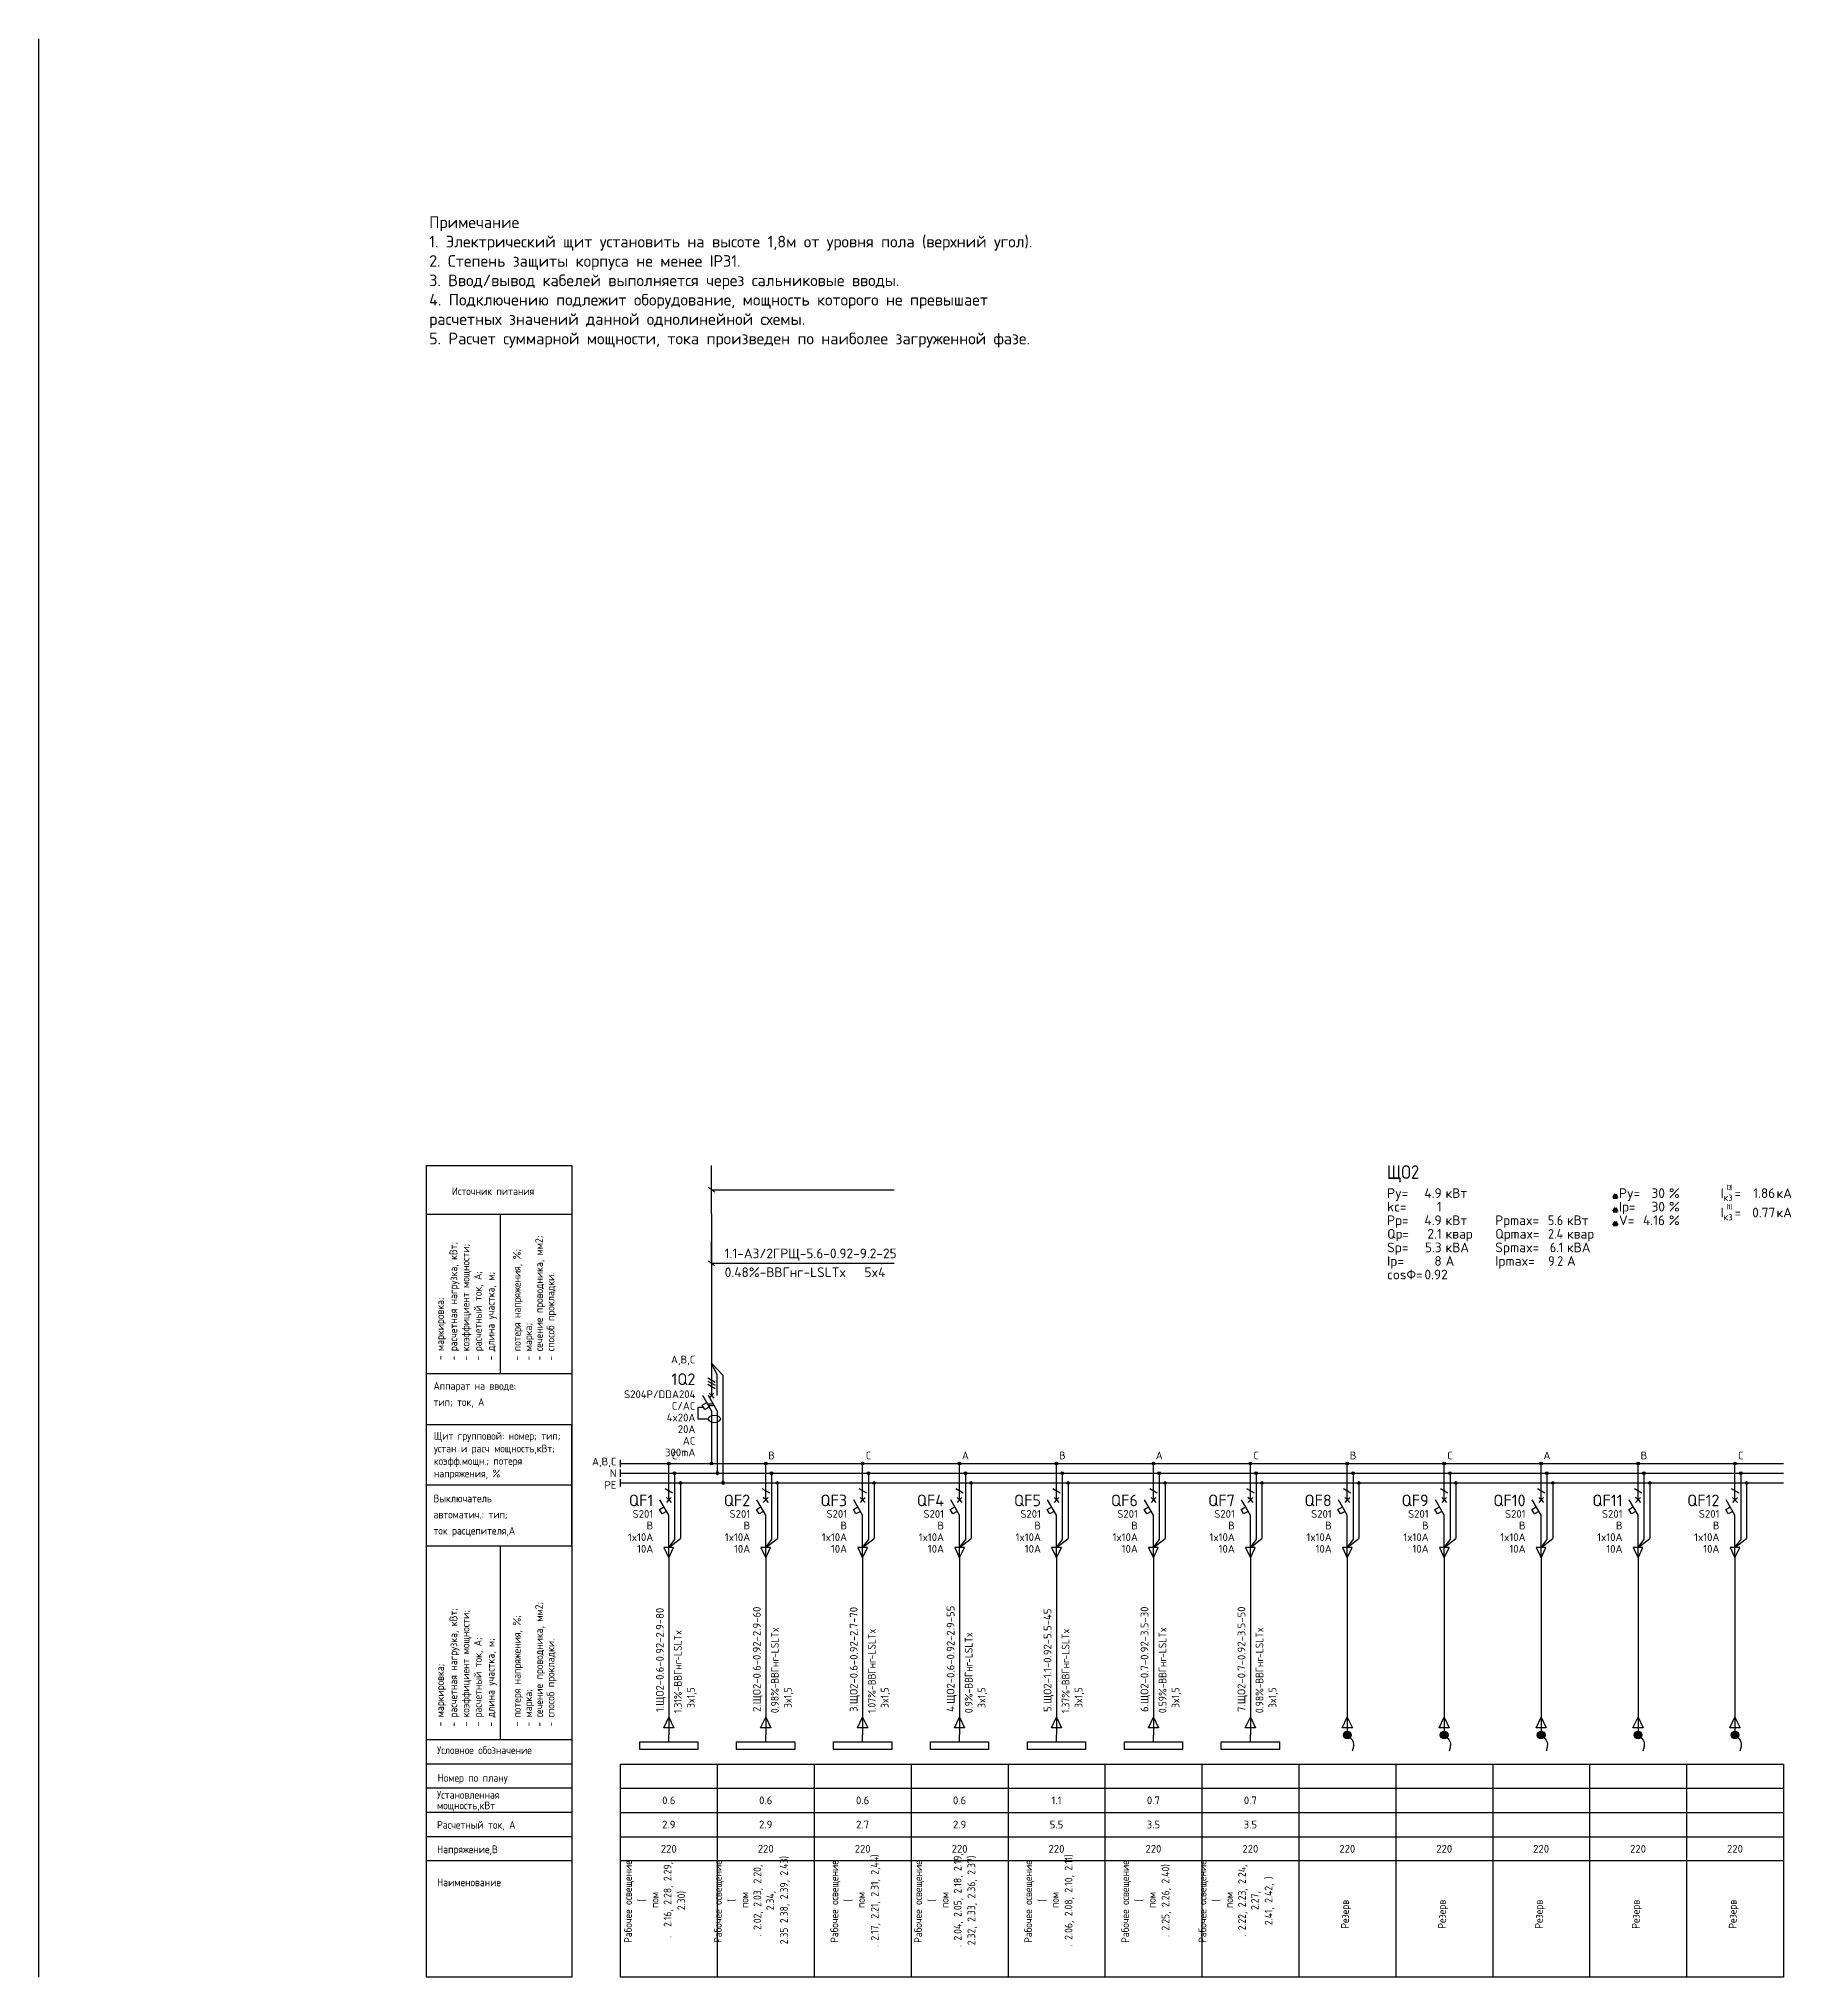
# Model space of a CAD drawing. Header units: millimetres. Extents: x -100 to 776, y -1250 to 875.
# Drawn here: x -100 to 352, y 0 to 500 of the extents above; entities that cross this region are included whole.
import ezdxf
from ezdxf.enums import TextEntityAlignment as Align

# ---------------------------------------------------------------- set-up
doc = ezdxf.new("R2010")
doc.units = ezdxf.units.MM
for name, color, linetype, lineweight in [('EL_TX', 7, 'Continuous', 25), ('ЭС АВ', 7, 'Continuous', 18), ('ЭС рамка', 7, 'Continuous', 18)]:
    doc.layers.add(name, color=color, linetype=linetype, lineweight=lineweight)
for name, color, linetype in [('Автомат защитный', 7, 'Continuous'), ('Принципиальная схема КТП -для ОДНОЛИНЕЙКИ', 7, 'Continuous'), ('ПРОВОДНИКИ', 7, 'Continuous'), ('ТЕРМОРЕЛЕ', 7, 'Continuous')]:
    doc.layers.add(name, color=color, linetype=linetype)
doc.styles.add('GOST A', font='isocpeur.ttf', dxfattribs={"width": 0.9})

msp = doc.modelspace()

# ---------------------------------------------------------------- texts
at = {"layer": 'EL_TX', "insert": (0.698, 454.186), "char_height": 3, "width": 155.01289, "attachment_point": 1, "style": 'GOST A'}
msp.add_mtext('{\\W1;Примечание\\P1. Электрический щит установить на высоте 1,8м от уровня пола (верхний угол).\\P2. Степень защиты корпуса не менее IP31.\\P3. Ввод/вывод кабелей выполняется через сальниковые вводы.\\P4. Подключению подлежит оборудование, мощность которого не превышает расчетных значений данной однолинейной схемы.\\P5. Расчет суммарной мощности, тока произведен по наиболее загруженной фазе.}', dxfattribs=at)

# ---------------------------------------------------------------- blocks, each defined once
blk = doc.blocks.new('Table1')
at = {"lineweight": 30}
for p, q in [((37.5, 142.5), (0, 142.5)), ((37.5, 130), (37.5, 142.5)), ((37.5, 111.25), (37.5, 130)), ((37.5, 126.88), (0, 126.88)), ((0, 111.25), (0, 125.61)), ((0, 61.25), (0, 111.25)), ((0, 111.25), (37.5, 111.25)), ((37.5, 61.25), (0, 61.25)), ((37.5, 55), (0, 55)), ((37.5, 48.75), (0, 48.75)), ((37.5, 42.5), (0, 42.5)), ((37.5, 36.25), (0, 36.25)), ((37.5, 30), (0, 30))]:
    blk.add_line(p, q, dxfattribs=at)
at = {"layer": 'ЭС рамка', "lineweight": 30}
for p, q in [((0, 0), (0, 209.34)), ((0, 209.34), (37.5, 209.34)), ((37.5, 209.34), (37.5, 0)), ((0, 196.84), (37.5, 196.84)), ((19.09, 155.72), (19.09, 196.84)), ((0, 155.72), (37.5, 155.72)), ((19.09, 61.25), (19.09, 111.25)), ((37.5, 0), (0, 0))]:
    blk.add_line(p, q, dxfattribs=at)
at = {"layer": 'ЭС рамка', "style": 'GOST A', "width": 0.9}
for s, p in [('Источник питания', (6.55, 201.76)), ('Аппарат на вводе:', (1.81, 151.52)), ('тип; ток, А', (1.81, 147.36)), ('Щит групповой: номер; тип; ', (1.9, 138.63)), ('устан и расч мощность,кВт; ', (1.9, 135.39)), ('коэфф.мощн.; потеря ', (1.9, 132.16)), ('напряжения, %', (1.9, 128.92)), ('Выключатель', (1.81, 122.51)), ('ток расцепителя,А', (1.81, 114.18)), ('автоматич.: тип;', (1.81, 118.35)), ('Условное обозначение', (2.72, 57.58)), ('Номер по плану', (2.88, 50.43)), ('Установленная', (2.72, 46.05)), ('мощность,кВт', (2.72, 43.32)), ('Расчетный ток, А', (2.72, 38.31)), ('Напряжение,В', (2.72, 31.99)), ('Наименование', (2.72, 23.47))]:
    blk.add_text(s, height=2, dxfattribs=at).set_placement(p)
for s, p in [(' - сечение проводника, мм2;', (30.03, 157.95)), (' - расчетная нагрузка, кВт;', (7.93, 157.95)), (' - коэффициент мощности;', (11.07, 157.95)), (' - потеря напряжения, %%%;', (24.32, 157.95)), (' - расчетный ток, А;', (14.25, 157.95)), (' - длина участка, м;', (17.57, 157.95)), (' - способ прокладки.', (33.01, 157.95)), ('   - маркировка;', (4.5, 155.72)), (' - марка;', (27.23, 157.95)), (' - расчетная нагрузка, кВт;', (7.93, 63.48)), (' - сечение проводника, мм2;', (30.03, 63.48)), (' - коэффициент мощности;', (11.07, 63.48)), (' - потеря напряжения, %%%;', (24.32, 63.48)), (' - расчетный ток, А;', (14.25, 63.48)), (' - длина участка, м;', (17.57, 63.48)), (' - способ прокладки.', (33.01, 63.48)), ('   - маркировка;', (4.5, 61.25)), (' - марка;', (27.23, 63.48))]:
    blk.add_text(s, height=2, rotation=90, dxfattribs=at).set_placement(p)
blk = doc.blocks.new('Start')
at = {"layer": 'ЭС рамка', "color": 7, "linetype": 'Continuous', "lineweight": 30}
blk.add_line((0, 3.46), (0, 1.54), dxfattribs=at)
at = {"layer": 'ЭС рамка', "color": 5, "linetype": 'Continuous', "lineweight": 30}
blk.add_line((0, 0.96), (0, -0.96), dxfattribs=at)
at = {"layer": 'ЭС рамка', "color": 94, "linetype": 'Continuous', "lineweight": 30, "ltscale": 50}
blk.add_line((0, -1.54), (0, -3.46), dxfattribs=at)
at = {"style": 'GOST A'}
blk.add_attdef('PHASE', text='', height=2, dxfattribs=at).set_placement((-1, 3), align=Align.MIDDLE_RIGHT)
at = {"layer": 'ЭС рамка', "color": 7, "linetype": 'Continuous', "lineweight": 18, "style": 'GOST A'}
blk.add_text('N', height=2, dxfattribs=at).set_placement((-1, 0), align=Align.MIDDLE_RIGHT)
at = {"layer": 'ЭС рамка', "color": 7, "linetype": 'Continuous', "lineweight": 18, "ltscale": 50, "style": 'GOST A'}
blk.add_text('РЕ', height=2, dxfattribs=at).set_placement((-1, -3), align=Align.MIDDLE_RIGHT)
blk = doc.blocks.new('DBData')
at = {"lineweight": 50}
for p, q in [((56.09, 21), (56.65, 21.97)), ((56.09, 21), (57.21, 21)), ((57.21, 21), (56.65, 21.97)), ((56.09, 17.5), (56.65, 18.47)), ((56.09, 17.5), (57.21, 17.5)), ((57.21, 17.5), (56.65, 18.47)), ((56.09, 14), (56.65, 14.97)), ((56.09, 14), (57.21, 14)), ((57.21, 14), (56.65, 14.97))]:
    blk.add_line(p, q, dxfattribs=at)
at = {"style": 'GOST A'}
for s, height, p in [('Py=', 2.5, (-2.23, 21)), ('kc=', 2.5, (-2.23, 17.5)), ('кВт', 2.5, (12.85, 21)), ('Py=', 2.5, (57.59, 21)), ('Iр=', 2.5, (57.59, 17.5)), ('%%%', 2.5, (70.44, 21)), ('%%%', 2.5, (70.44, 17.5)), ('I', 2.5, (83.82, 21)), ('кз', 1.875, (84.49, 20.23)), ('(', 1.25, (85.3, 23.08)), ('3', 1.25, (85.64, 23.08)), (')', 1.25, (86.31, 23.08)), ('=', 2.5, (87.41, 21)), ('кА', 2.5, (98.22, 21)), ('Pр=', 2.5, (-2.23, 14)), ('кВт', 2.5, (12.85, 14)), ('Pрmax=', 2.5, (25.66, 14)), ('кВт', 2.5, (44.17, 14)), ('V=', 2.5, (57.59, 14)), ('%%%', 2.5, (70.44, 14)), ('I', 2.5, (83.82, 16)), ('кз', 1.875, (84.49, 15.23)), ('(', 1.25, (85.3, 18.08)), ('1', 1.25, (85.64, 18.09)), (')', 1.25, (86.31, 18.08)), ('=', 2.5, (87.41, 16)), ('кА', 2.5, (98.22, 16)), ('Qр=', 2.5, (-2.23, 10.5)), ('квар', 2.5, (12.85, 10.5)), ('Qрmax=', 2.5, (25.66, 10.5)), ('квар', 2.5, (44.17, 10.5)), ('Sp=', 2.5, (-2.23, 7)), ('Ip=', 2.5, (-2.23, 3.5)), ('А', 2.5, (12.85, 3.5)), ('кВА', 2.5, (12.85, 7)), ('Spmax=', 2.5, (25.66, 7)), ('Ipmax=', 2.5, (25.66, 3.5)), ('А', 2.5, (44.17, 3.5)), ('кВА', 2.5, (44.17, 7)), ('cosФ=', 2.5, (-2.23, 0))]:
    blk.add_text(s, height=height, dxfattribs=at).set_placement(p)
at = {"style": 'GOST A', "width": 0.9}
blk.add_attdef('DBNAME', (-2.32, 25.93), '', height=3.5, dxfattribs=at)
at = {"style": 'GOST A'}
for tag, p in [('INSTALLEDACTIVEPOWER', (11.85, 21)), ('MAXFACTOR', (11.85, 17.5)), ('DPY', (69.44, 21)), ('DIR', (69.44, 17.5)), ('CURRENT3', (97.89, 21)), ('RATEDACTIVEPOWER', (11.85, 14)), ('VOLTAGE', (69.44, 14)), ('CURRENT1', (97.89, 16)), ('RATEDREACTIVEPOWER', (11.85, 10.5)), ('RATEDFULLPOWER', (11.85, 7)), ('RATEDCURRENT', (11.85, 3.5))]:
    blk.add_attdef(tag, text='', height=2.5, dxfattribs=at).set_placement(p, align=Align.RIGHT)
at = {"lineweight": 0, "style": 'GOST A', "width": 0.9}
for tag, p in [('RATEDACTIVEPOWERMAX', (43.18, 14)), ('RATEDREACTIVEPOWERMAX', (43.18, 10.5)), ('RATEDFULLPOWERMAX', (43.18, 7)), ('RATEDCURRENTMAX', (43.18, 3.49))]:
    blk.add_attdef(tag, text='', height=2.5, dxfattribs=at).set_placement(p, align=Align.RIGHT)
at = {"style": 'GOST A'}
blk.add_attdef('POWERFACTOR', (7.4, 0), '', height=2.5, dxfattribs=at)
blk = doc.blocks.new('*U20')
h = blk.add_hatch(color=256)
h.dxf.hatch_style = 1
edge = h.paths.add_edge_path()
edge.add_ellipse((-1.49, 2.53), major_axis=(0, 0.333), ratio=1, start_angle=0, end_angle=360)
h = blk.add_hatch(color=256)
h.dxf.hatch_style = 1
edge = h.paths.add_edge_path()
edge.add_ellipse((0.01, 0.03), major_axis=(0, 0.333), ratio=1, start_angle=0, end_angle=360, ccw=False)
h = blk.add_hatch(color=256)
h.dxf.hatch_style = 1
edge = h.paths.add_edge_path()
edge.add_ellipse((1.52, -2.47), major_axis=(0, 0.333), ratio=1, start_angle=0, end_angle=360, ccw=False)
at = {"lineweight": 30}
for p, q in [((-1.49, 66.87), (-1.49, 79.37)), ((-1.49, 66.87), (-1.49, 28.43)), ((0.01, 20.02), (0.01, 25.4)), ((-2.56, 17.94), (-1.06, 17.94)), ((-2.29, 17.47), (-0.79, 17.47)), ((0.01, 16.08), (0.01, 0.36))]:
    blk.add_line(p, q, dxfattribs=at)
for p, q in [((-1.49, 73.12), (45.66, 73.12)), ((-1.49, 54.15), (-1.49, 59.87)), ((-1.49, 54.15), (45.66, 54.15))]:
    blk.add_line(p, q)
at = {"layer": 'Автомат защитный', "lineweight": 30}
for p, q in [((-1.49, 16.08), (-3.76, 20.02)), ((-2.44, 24.62), (-0.53, 23.51)), ((-2.44, 23.78), (-0.53, 22.68)), ((-2.44, 22.95), (-0.53, 21.84)), ((0.01, 16.08), (-2.26, 20.02)), ((-3.55, 16.99), (-5, 16.99)), ((-5, 16.99), (-5, 14)), ((-3.89, 17.57), (-2.73, 18.23)), ((-3.22, 16.41), (-3.89, 17.57)), ((-2.07, 17.08), (-3.22, 16.41)), ((-5, 14), (-2.29, 14))]:
    blk.add_line(p, q, dxfattribs=at)
at = {"layer": 'Автомат защитный', "lineweight": 30, "extrusion": (0, 0, -1)}
blk.add_ellipse((-0.74, 14), major_axis=(1.55, 0), ratio=0.633538, start_param=-1.570796, end_param=4.712389, dxfattribs=at)
at = {"layer": 'ТЕРМОРЕЛЕ', "lineweight": 30}
blk.add_line((1.51, -2.14), (1.51, 25.18), dxfattribs=at)
blk.add_ellipse((-1.49, 2.53), major_axis=(0, 0.333), ratio=1, start_param=-1.570796, end_param=4.712389, dxfattribs=at)
at = {"layer": 'ТЕРМОРЕЛЕ', "lineweight": 30, "extrusion": (0, 0, -1)}
for centre in [(0.01, 0.03), (1.52, -2.47)]:
    blk.add_ellipse(centre, major_axis=(0, 0.333), ratio=1, start_param=-1.570796, end_param=4.712389, dxfattribs=at)
at = {"layer": 'ЭС АВ', "color": 7, "linetype": 'Continuous', "lineweight": 18}
for p, q in [((-2.37, 73.76), (-0.6, 72.47)), ((-2.37, 54.79), (-0.6, 53.5))]:
    blk.add_line(p, q, dxfattribs=at)
at = {"layer": 'ЭС АВ', "color": 7, "linetype": 'Continuous', "lineweight": 30}
for p, q in [((-1.49, 28.43), (-1.49, 20.02)), ((0.01, 25.4), (-1.49, 28.43)), ((-1.49, 28.43), (1.51, 25.18)), ((-1.49, 20.66), (-1.49, 20.04)), ((-1.49, 16.08), (-1.49, 2.86))]:
    blk.add_line(p, q, dxfattribs=at)
at = {"layer": 'ЭС АВ', "color": 7, "lineweight": 30}
for q in [(-2.11, 20.65), (-2.11, 19.4), (-0.86, 20.65), (-0.86, 19.4)]:
    blk.add_line((-1.49, 20.02), q, dxfattribs=at)
at = {"style": 'GOST A'}
for tag, p in [('LINE_C', (2.08, 76.2)), ('LINE_A', (1.92, 56.7)), ('LINE_B', (1.92, 51.84))]:
    blk.add_attdef(tag, text='', height=2.5, dxfattribs=at).set_placement(p, align=Align.MIDDLE_LEFT)
at = {"layer": 'Автомат защитный', "style": 'GOST A'}
for tag, height, p in [('PHASE', 2, (-5.64, 29.33)), ('NUMBER', 3, (-5.64, 24.25)), ('SWITCHTYPE', 2, (-5.64, 20.37)), ('SWITCHNOMINALCURRENT', 2, (-5.64, 14.37)), ('SWITCHRELEASE', 2, (-5.64, 17.37)), ('SWITCHRELEASECURRENT', 2, (-5.64, 11.37)), ('RCDSETPOINT', 2, (-5.64, 5.37)), ('RCDTYPE', 2, (-5.64, 8.37))]:
    blk.add_attdef(tag, text='', height=height, dxfattribs=at).set_placement(p, align=Align.MIDDLE_RIGHT)
blk = doc.blocks.new('*U18')
h = blk.add_hatch(color=256)
h.dxf.hatch_style = 1
edge = h.paths.add_edge_path()
edge.add_ellipse((12.5, 132.5), major_axis=(0, 0.333), ratio=1, start_angle=0, end_angle=360)
h = blk.add_hatch(color=256)
h.dxf.hatch_style = 1
edge = h.paths.add_edge_path()
edge.add_ellipse((14, 130), major_axis=(0, 0.333), ratio=1, start_angle=0, end_angle=360)
h = blk.add_hatch(color=256)
h.dxf.hatch_style = 1
edge = h.paths.add_edge_path()
edge.add_ellipse((15.5, 127.5), major_axis=(0, 0.333), ratio=1, start_angle=0, end_angle=360)
at = {"lineweight": 30}
for p, q in [((14, 129.67), (14, 123.11)), ((15.5, 127.17), (15.5, 113.13)), ((14, 123.11), (14, 112.8)), ((0, 55), (25, 55)), ((0, 55), (0, 0)), ((25, 55), (25, 0)), ((0, 48.75), (25, 48.75)), ((0, 42.5), (25, 42.5)), ((0, 36.25), (25, 36.25))]:
    blk.add_line(p, q, dxfattribs=at)
at = {"layer": 'Автомат защитный', "lineweight": 30}
for p, q in [((12.5, 123.11), (12.5, 132.17)), ((11.54, 126.04), (13.46, 124.93)), ((10.1, 120.66), (11.26, 121.32)), ((10.77, 119.5), (10.1, 120.66)), ((12.5, 119.17), (10.22, 123.11)), ((11.92, 120.17), (10.77, 119.5)), ((12.5, 108.54), (12.5, 119.17))]:
    blk.add_line(p, q, dxfattribs=at)
blk.add_ellipse((12.5, 132.5), major_axis=(0, 0.333), ratio=1, start_param=-1.570796, end_param=4.712389, dxfattribs=at)
at = {"layer": 'Принципиальная схема КТП -для ОДНОЛИНЕЙКИ', "lineweight": 30}
for p, q in [((12.5, 108.54), (12.5, 99.73)), ((11.19, 64.32), (12.5, 67.06)), ((12.5, 67.06), (13.81, 64.32)), ((13.81, 64.32), (11.19, 64.32)), ((12.5, 64.32), (12.5, 62.5))]:
    blk.add_line(p, q, dxfattribs=at)
at = {"layer": 'ПРОВОДНИКИ', "lineweight": 30}
for p, q in [((13.75, 110.81), (11.25, 110.81)), ((11.25, 110.81), (12.5, 108.2)), ((12.5, 110.81), (15.5, 113.13)), ((12.5, 110.81), (14, 112.8)), ((12.5, 108.2), (13.75, 110.81)), ((11.19, 64.31), (12.5, 67.06)), ((12.5, 67.06), (13.81, 64.31)), ((13.81, 64.31), (11.19, 64.31))]:
    blk.add_line(p, q, dxfattribs=at)
at = {"layer": 'ПРОВОДНИКИ', "lineweight": 30, "ltscale": 100}
blk.add_line((12.5, 99.73), (12.5, 64.32), dxfattribs=at)
at = {"layer": 'ПРОВОДНИКИ', "color": 7, "linetype": 'Continuous', "lineweight": 30}
for centre in [(14, 130), (15.5, 127.5), (15.5, 127.5)]:
    blk.add_ellipse(centre, major_axis=(0, 0.333), ratio=1, start_param=-1.570796, end_param=4.712389, dxfattribs=at)
at = {"layer": 'ЭС АВ', "color": 7, "lineweight": 30}
for q in [(11.88, 123.74), (11.88, 122.49), (13.12, 123.74), (13.12, 122.49)]:
    blk.add_line((12.5, 123.11), q, dxfattribs=at)
at = {"layer": 'ЭС рамка', "color": 7, "linetype": 'Continuous', "lineweight": 30}
for p, q in [((0, 132.5), (12.17, 132.5)), ((12.83, 132.5), (25, 132.5))]:
    blk.add_line(p, q, dxfattribs=at)
at = {"layer": 'ЭС рамка', "color": 5, "linetype": 'Continuous', "lineweight": 30}
for p, q in [((0, 130), (13.67, 130)), ((14.33, 130), (25, 130))]:
    blk.add_line(p, q, dxfattribs=at)
at = {"layer": 'ЭС рамка', "color": 94, "linetype": 'Continuous', "lineweight": 30}
for p, q in [((0, 127.5), (15.17, 127.5)), ((15.83, 127.5), (25, 127.5))]:
    blk.add_line(p, q, dxfattribs=at)
at = {"layer": 'ЭС рамка', "lineweight": 30}
for p, q in [((25, 30), (0, 30)), ((25, 0), (0, 0))]:
    blk.add_line(p, q, dxfattribs=at)
at = {"style": 'GOST A'}
for tag, p in [('LABEL', (12.5, 51.88)), ('INSTALLEDPOWER', (12.5, 45.63)), ('CURRENT', (12.5, 39.37)), ('VOLTAGE', (12.5, 33.13))]:
    blk.add_attdef(tag, text='', height=2, dxfattribs=at).set_placement(p, align=Align.MIDDLE_CENTER)
blk.add_attdef('TEXT', text='', height=2, rotation=90, dxfattribs=at).set_placement((12.5, 15), align=Align.MIDDLE_CENTER)
at = {"layer": 'Автомат защитный', "style": 'GOST A'}
blk.add_attdef('PHASE', text='', height=2, dxfattribs=at).set_placement((14, 134.59), align=Align.MIDDLE_CENTER)
for tag, height, p in [('SWITCHTYPE', 2, (8.49, 119.5)), ('NUMBER', 3, (8.49, 122.99)), ('SWITCHRELEASE', 2, (8.49, 116.5)), ('SWITCHNOMINALCURRENT', 2, (8.49, 113.5)), ('SWITCHRELEASECURRENT', 2, (8.49, 110.5)), ('RCDSETPOINT', 2, (8.49, 104.5)), ('RCDTYPE', 2, (8.49, 107.5))]:
    blk.add_attdef(tag, text='', height=height, dxfattribs=at).set_placement(p, align=Align.MIDDLE_RIGHT)
blk.add_attdef('LINE_A', text='', height=2, rotation=90, dxfattribs=at).set_placement((10.19, 68.43), align=Align.MIDDLE_LEFT)
blk.add_attdef('LINE_B', text='', height=2, rotation=90, dxfattribs=at).set_placement((13.85, 68.43), align=Align.TOP_LEFT)
blk = doc.blocks.new('*U21')
at = {"linetype": 'ByBlock', "lineweight": 30}
blk.add_line((0, -1.75), (0, 0), dxfattribs=at)
at = {"lineweight": 30}
blk.add_lwpolyline([(-7.5, -1.75), (7.5, -1.75), (7.5, -3.75), (-7.5, -3.75)], close=True, dxfattribs=at)
blk = doc.blocks.new('*U22')
at = {"linetype": 'ByBlock', "lineweight": 30}
h = blk.add_hatch(color=256, dxfattribs=at)
h.paths.add_polyline_path([(-0.4, 0.9, -0.414214), (0.92, 0.37), (0, -0.02)])
h.paths.add_polyline_path([(0.92, 0.37, -0.101228), (1, -0.02, -0.30039), (0.39, -0.94), (0, -0.02)])
h.paths.add_polyline_path([(-0.4, 0.9), (0.39, -0.94, -0.538), (-1, -0.02, -0.30039)])
blk.add_circle((0, -0.02), 1, dxfattribs=at)
blk.add_spline([(0, 0), (1.55, -1.88), (1.27, -4.16)], degree=3, dxfattribs=at)

# ---------------------------------------------------------------- linework, layer by layer
msp.add_line((-100, 0), (-100, 500))

# ---------------------------------------------------------------- block references
at = {"lineweight": 0}
for name, p in [('Table1', (0, 0)), ('*U21', (62.5, 62.5)), ('*U21', (87.5, 62.5)), ('*U21', (112.5, 62.5)), ('*U21', (137.5, 62.5)), ('*U21', (162.5, 62.5)), ('*U21', (187.5, 62.5)), ('*U21', (212.5, 62.5)), ('*U22', (237.5, 62.5)), ('*U22', (262.5, 62.5)), ('*U22', (287.5, 62.5)), ('*U22', (312.5, 62.5)), ('*U22', (337.5, 62.5))]:
    msp.add_blockref(name, p, dxfattribs=at)
for name, p, values in [('*U20', (75, 130), {'PHASE': 'A,B,C', 'NUMBER': '1Q2', 'SWITCHTYPE': 'S204P/DDA204', 'SWITCHRELEASE': 'C/AC', 'SWITCHNOMINALCURRENT': '4x20А', 'SWITCHRELEASECURRENT': '20А', 'RCDSETPOINT': '300mA', 'RCDTYPE': 'AC', 'LINE_B': '0.48%-ВВГнг-LSLTx ^J 5x4', 'LINE_A': '1.1-А3/2ГРЩ-5.6-0.92-9.2-25'}), ('DBData', (250, 180), {'INSTALLEDACTIVEPOWER': '4.9', 'MAXFACTOR': '1', 'RATEDACTIVEPOWER': '4.9', 'RATEDREACTIVEPOWER': '2.1', 'RATEDFULLPOWER': '5.3', 'RATEDCURRENT': '8', 'POWERFACTOR': '0.92', 'CURRENT1': '0.77', 'CURRENT3': '1.86', 'DIR': '30', 'VOLTAGE': '4.16', 'DPY': '30', 'DBNAME': 'ЩО2', 'RATEDREACTIVEPOWERMAX': '2.4', 'RATEDACTIVEPOWERMAX': '5.6', 'RATEDFULLPOWERMAX': '6.1', 'RATEDCURRENTMAX': '9.2'}), ('Start', (50, 130), {'PHASE': 'A,B,C'})]:
    msp.add_blockref(name, p, dxfattribs=at).add_auto_attribs(values)
ref = msp.add_blockref('*U18', (50, 0), dxfattribs=at)
ref.add_attrib('INSTALLEDPOWER', '0.6', dxfattribs={"height": 2, "style": 'GOST A'}).set_placement((62.5, 45.625), align=Align.MIDDLE_CENTER)
ref.add_attrib('CURRENT', '2.9', dxfattribs={"height": 2, "style": 'GOST A'}).set_placement((62.5, 39.375), align=Align.MIDDLE_CENTER)
ref.add_attrib('VOLTAGE', '220', dxfattribs={"height": 2, "style": 'GOST A'}).set_placement((62.5, 33.125), align=Align.MIDDLE_CENTER)
ref.add_attrib('LINE_A', '1.ЩО2-0.6-0.92-2.9-80', dxfattribs={"layer": 'Автомат защитный', "height": 2, "rotation": 90, "style": 'GOST A'}).set_placement((60.194, 68.428), align=Align.MIDDLE_LEFT)
ref.add_attrib('LINE_B_001', '1.31%%%-', (65.852, 68.118), dxfattribs={"layer": 'Автомат защитный', "height": 2, "rotation": 90, "style": 'GOST A', "width": 0.9})
ref.add_attrib('PHASE', 'C', dxfattribs={"layer": 'Автомат защитный', "height": 2, "style": 'GOST A'}).set_placement((64, 134.591), align=Align.MIDDLE_CENTER)
ref.add_attrib('NUMBER', 'QF1', dxfattribs={"layer": 'Автомат защитный', "height": 3, "style": 'GOST A'}).set_placement((58.489, 122.987), align=Align.MIDDLE_RIGHT)
ref.add_attrib('SWITCHTYPE', 'S201', dxfattribs={"layer": 'Автомат защитный', "height": 2, "style": 'GOST A'}).set_placement((58.489, 119.5), align=Align.MIDDLE_RIGHT)
ref.add_attrib('SWITCHRELEASE', 'B', dxfattribs={"layer": 'Автомат защитный', "height": 2, "style": 'GOST A'}).set_placement((58.489, 116.5), align=Align.MIDDLE_RIGHT)
ref.add_attrib('SWITCHNOMINALCURRENT', '1x10А', dxfattribs={"layer": 'Автомат защитный', "height": 2, "style": 'GOST A'}).set_placement((58.489, 113.5), align=Align.MIDDLE_RIGHT)
ref.add_attrib('SWITCHRELEASECURRENT', '10А', dxfattribs={"layer": 'Автомат защитный', "height": 2, "style": 'GOST A'}).set_placement((58.489, 110.5), align=Align.MIDDLE_RIGHT)
ref.add_attrib('TEXT_001', 'Рабочее освещение', (52.986, 8.841), dxfattribs={"height": 2, "rotation": 90, "style": 'GOST A', "width": 0.9})
ref.add_attrib('LINE_B_002', 'ВВГнг', (65.852, 74.958), dxfattribs={"layer": 'Автомат защитный', "height": 2, "rotation": 90, "style": 'GOST A', "width": 0.9})
ref.add_attrib('LINE_B_003', '-LSLTx', (65.852, 81.618), dxfattribs={"layer": 'Автомат защитный', "height": 2, "rotation": 90, "style": 'GOST A', "width": 0.9})
ref.add_attrib('LINE_B_004', ' 3x1,5', (69.185, 68.298), dxfattribs={"layer": 'Автомат защитный', "height": 2, "rotation": 90, "style": 'GOST A', "width": 0.9})
ref.add_attrib('TEXT_002', '(', (56.52, 19.461), dxfattribs={"height": 2, "rotation": 90, "style": 'GOST A', "width": 0.9})
ref.add_attrib('TEXT_003', 'пом', (59.853, 17.841), dxfattribs={"height": 2, "rotation": 90, "style": 'GOST A', "width": 0.9})
ref.add_attrib('TEXT_004', '.  2.16, 2.28, 2.29,', (63.186, 10.146), dxfattribs={"height": 2, "rotation": 90, "style": 'GOST A', "width": 0.9})
ref.add_attrib('TEXT_005', '2.30)', (66.72, 17.301), dxfattribs={"height": 2, "rotation": 90, "style": 'GOST A', "width": 0.9})
ref = msp.add_blockref('*U18', (75, 0), dxfattribs=at)
ref.add_attrib('INSTALLEDPOWER', '0.6', dxfattribs={"height": 2, "style": 'GOST A'}).set_placement((87.5, 45.625), align=Align.MIDDLE_CENTER)
ref.add_attrib('CURRENT', '2.9', dxfattribs={"height": 2, "style": 'GOST A'}).set_placement((87.5, 39.375), align=Align.MIDDLE_CENTER)
ref.add_attrib('VOLTAGE', '220', dxfattribs={"height": 2, "style": 'GOST A'}).set_placement((87.5, 33.125), align=Align.MIDDLE_CENTER)
ref.add_attrib('LINE_A', '2.ЩО2-0.6-0.92-2.9-60', dxfattribs={"layer": 'Автомат защитный', "height": 2, "rotation": 90, "style": 'GOST A'}).set_placement((85.194, 68.428), align=Align.MIDDLE_LEFT)
ref.add_attrib('LINE_B_001', '0.98%%%-', (90.852, 68.119), dxfattribs={"layer": 'Автомат защитный', "height": 2, "rotation": 90, "style": 'GOST A', "width": 0.9})
ref.add_attrib('PHASE', 'B', dxfattribs={"layer": 'Автомат защитный', "height": 2, "style": 'GOST A'}).set_placement((89, 134.591), align=Align.MIDDLE_CENTER)
ref.add_attrib('NUMBER', 'QF2', dxfattribs={"layer": 'Автомат защитный', "height": 3, "style": 'GOST A'}).set_placement((83.489, 122.987), align=Align.MIDDLE_RIGHT)
ref.add_attrib('SWITCHTYPE', 'S201', dxfattribs={"layer": 'Автомат защитный', "height": 2, "style": 'GOST A'}).set_placement((83.489, 119.5), align=Align.MIDDLE_RIGHT)
ref.add_attrib('SWITCHRELEASE', 'B', dxfattribs={"layer": 'Автомат защитный', "height": 2, "style": 'GOST A'}).set_placement((83.489, 116.5), align=Align.MIDDLE_RIGHT)
ref.add_attrib('SWITCHNOMINALCURRENT', '1x10А', dxfattribs={"layer": 'Автомат защитный', "height": 2, "style": 'GOST A'}).set_placement((83.489, 113.5), align=Align.MIDDLE_RIGHT)
ref.add_attrib('SWITCHRELEASECURRENT', '10А', dxfattribs={"layer": 'Автомат защитный', "height": 2, "style": 'GOST A'}).set_placement((83.489, 110.5), align=Align.MIDDLE_RIGHT)
ref.add_attrib('TEXT_001', 'Рабочее освещение', (76.14, 8.841), dxfattribs={"height": 2, "rotation": 90, "style": 'GOST A', "width": 0.9})
ref.add_attrib('LINE_B_002', 'ВВГнг', (90.852, 75.679), dxfattribs={"layer": 'Автомат защитный', "height": 2, "rotation": 90, "style": 'GOST A', "width": 0.9})
ref.add_attrib('LINE_B_003', '-LSLTx', (90.852, 82.339), dxfattribs={"layer": 'Автомат защитный', "height": 2, "rotation": 90, "style": 'GOST A', "width": 0.9})
ref.add_attrib('LINE_B_004', ' 3x1,5', (94.185, 68.299), dxfattribs={"layer": 'Автомат защитный', "height": 2, "rotation": 90, "style": 'GOST A', "width": 0.9})
ref.add_attrib('TEXT_002', '(', (79.674, 19.461), dxfattribs={"height": 2, "rotation": 90, "style": 'GOST A', "width": 0.9})
ref.add_attrib('TEXT_003', 'пом', (83.007, 17.841), dxfattribs={"height": 2, "rotation": 90, "style": 'GOST A', "width": 0.9})
ref.add_attrib('TEXT_004', '. 2.02, 2.03, 2.20,', (86.34, 10.506), dxfattribs={"height": 2, "rotation": 90, "style": 'GOST A', "width": 0.9})
ref.add_attrib('TEXT_005', '2.34,', (89.674, 17.256), dxfattribs={"height": 2, "rotation": 90, "style": 'GOST A', "width": 0.9})
ref.add_attrib('TEXT_006', '2.35 2.38, 2.39, 2.43)', (93.207, 8.481), dxfattribs={"height": 2, "rotation": 90, "style": 'GOST A', "width": 0.9})
ref = msp.add_blockref('*U18', (100, 0), dxfattribs=at)
ref.add_attrib('INSTALLEDPOWER', '0.6', dxfattribs={"height": 2, "style": 'GOST A'}).set_placement((112.5, 45.625), align=Align.MIDDLE_CENTER)
ref.add_attrib('CURRENT', '2.7', dxfattribs={"height": 2, "style": 'GOST A'}).set_placement((112.5, 39.375), align=Align.MIDDLE_CENTER)
ref.add_attrib('VOLTAGE', '220', dxfattribs={"height": 2, "style": 'GOST A'}).set_placement((112.5, 33.125), align=Align.MIDDLE_CENTER)
ref.add_attrib('LINE_A', '3.ЩО2-0.6-0.92-2.7-70', dxfattribs={"layer": 'Автомат защитный', "height": 2, "rotation": 90, "style": 'GOST A'}).set_placement((110.194, 68.428), align=Align.MIDDLE_LEFT)
ref.add_attrib('LINE_B_001', '1.07%%%-', (115.852, 68.118), dxfattribs={"layer": 'Автомат защитный', "height": 2, "rotation": 90, "style": 'GOST A', "width": 0.9})
ref.add_attrib('PHASE', 'C', dxfattribs={"layer": 'Автомат защитный', "height": 2, "style": 'GOST A'}).set_placement((114, 134.591), align=Align.MIDDLE_CENTER)
ref.add_attrib('NUMBER', 'QF3', dxfattribs={"layer": 'Автомат защитный', "height": 3, "style": 'GOST A'}).set_placement((108.489, 122.987), align=Align.MIDDLE_RIGHT)
ref.add_attrib('SWITCHTYPE', 'S201', dxfattribs={"layer": 'Автомат защитный', "height": 2, "style": 'GOST A'}).set_placement((108.489, 119.5), align=Align.MIDDLE_RIGHT)
ref.add_attrib('SWITCHRELEASE', 'B', dxfattribs={"layer": 'Автомат защитный', "height": 2, "style": 'GOST A'}).set_placement((108.489, 116.5), align=Align.MIDDLE_RIGHT)
ref.add_attrib('SWITCHNOMINALCURRENT', '1x10А', dxfattribs={"layer": 'Автомат защитный', "height": 2, "style": 'GOST A'}).set_placement((108.489, 113.5), align=Align.MIDDLE_RIGHT)
ref.add_attrib('SWITCHRELEASECURRENT', '10А', dxfattribs={"layer": 'Автомат защитный', "height": 2, "style": 'GOST A'}).set_placement((108.489, 110.5), align=Align.MIDDLE_RIGHT)
ref.add_attrib('TEXT_001', 'Рабочее освещение', (106.212, 8.841), dxfattribs={"height": 2, "rotation": 90, "style": 'GOST A', "width": 0.9})
ref.add_attrib('LINE_B_002', 'ВВГнг', (115.852, 75.318), dxfattribs={"layer": 'Автомат защитный', "height": 2, "rotation": 90, "style": 'GOST A', "width": 0.9})
ref.add_attrib('LINE_B_003', '-LSLTx', (115.852, 81.978), dxfattribs={"layer": 'Автомат защитный', "height": 2, "rotation": 90, "style": 'GOST A', "width": 0.9})
ref.add_attrib('LINE_B_004', ' 3x1,5', (119.185, 68.298), dxfattribs={"layer": 'Автомат защитный', "height": 2, "rotation": 90, "style": 'GOST A', "width": 0.9})
ref.add_attrib('TEXT_002', '(', (109.745, 19.461), dxfattribs={"height": 2, "rotation": 90, "style": 'GOST A', "width": 0.9})
ref.add_attrib('TEXT_003', 'пом', (113.079, 17.841), dxfattribs={"height": 2, "rotation": 90, "style": 'GOST A', "width": 0.9})
ref.add_attrib('TEXT_004', '. 2.17, 2.21, 2.31, 2,44)', (116.612, 7.761), dxfattribs={"height": 2, "rotation": 90, "style": 'GOST A', "width": 0.9})
ref = msp.add_blockref('*U18', (125, 0), dxfattribs=at)
ref.add_attrib('INSTALLEDPOWER', '0.6', dxfattribs={"height": 2, "style": 'GOST A'}).set_placement((137.5, 45.625), align=Align.MIDDLE_CENTER)
ref.add_attrib('CURRENT', '2.9', dxfattribs={"height": 2, "style": 'GOST A'}).set_placement((137.5, 39.375), align=Align.MIDDLE_CENTER)
ref.add_attrib('VOLTAGE', '220', dxfattribs={"height": 2, "style": 'GOST A'}).set_placement((137.5, 33.125), align=Align.MIDDLE_CENTER)
ref.add_attrib('LINE_A', '4.ЩО2-0.6-0.92-2.9-55', dxfattribs={"layer": 'Автомат защитный', "height": 2, "rotation": 90, "style": 'GOST A'}).set_placement((135.194, 68.428), align=Align.MIDDLE_LEFT)
ref.add_attrib('LINE_B_001', '0.9%%%-', (140.852, 68.119), dxfattribs={"layer": 'Автомат защитный', "height": 2, "rotation": 90, "style": 'GOST A', "width": 0.9})
ref.add_attrib('PHASE', 'A', dxfattribs={"layer": 'Автомат защитный', "height": 2, "style": 'GOST A'}).set_placement((139, 134.591), align=Align.MIDDLE_CENTER)
ref.add_attrib('NUMBER', 'QF4', dxfattribs={"layer": 'Автомат защитный', "height": 3, "style": 'GOST A'}).set_placement((133.489, 122.987), align=Align.MIDDLE_RIGHT)
ref.add_attrib('SWITCHTYPE', 'S201', dxfattribs={"layer": 'Автомат защитный', "height": 2, "style": 'GOST A'}).set_placement((133.489, 119.5), align=Align.MIDDLE_RIGHT)
ref.add_attrib('SWITCHRELEASE', 'B', dxfattribs={"layer": 'Автомат защитный', "height": 2, "style": 'GOST A'}).set_placement((133.489, 116.5), align=Align.MIDDLE_RIGHT)
ref.add_attrib('SWITCHNOMINALCURRENT', '1x10А', dxfattribs={"layer": 'Автомат защитный', "height": 2, "style": 'GOST A'}).set_placement((133.489, 113.5), align=Align.MIDDLE_RIGHT)
ref.add_attrib('SWITCHRELEASECURRENT', '10А', dxfattribs={"layer": 'Автомат защитный', "height": 2, "style": 'GOST A'}).set_placement((133.489, 110.5), align=Align.MIDDLE_RIGHT)
ref.add_attrib('TEXT_001', 'Рабочее освещение', (127.807, 8.841), dxfattribs={"height": 2, "rotation": 90, "style": 'GOST A', "width": 0.9})
ref.add_attrib('LINE_B_002', 'ВВГнг', (140.852, 74.419), dxfattribs={"layer": 'Автомат защитный', "height": 2, "rotation": 90, "style": 'GOST A', "width": 0.9})
ref.add_attrib('LINE_B_003', '-LSLTx', (140.852, 81.079), dxfattribs={"layer": 'Автомат защитный', "height": 2, "rotation": 90, "style": 'GOST A', "width": 0.9})
ref.add_attrib('LINE_B_004', ' 3x1,5', (144.185, 68.299), dxfattribs={"layer": 'Автомат защитный', "height": 2, "rotation": 90, "style": 'GOST A', "width": 0.9})
ref.add_attrib('TEXT_002', '(', (131.34, 19.461), dxfattribs={"height": 2, "rotation": 90, "style": 'GOST A', "width": 0.9})
ref.add_attrib('TEXT_003', 'пом', (134.674, 17.841), dxfattribs={"height": 2, "rotation": 90, "style": 'GOST A', "width": 0.9})
ref.add_attrib('TEXT_004', '. 2.04, 2.05, 2.18, 2.19,', (138.007, 7.761), dxfattribs={"height": 2, "rotation": 90, "style": 'GOST A', "width": 0.9})
ref.add_attrib('TEXT_005', '2.32, 2.33, 2.36, 2.37)', (141.54, 8.256), dxfattribs={"height": 2, "rotation": 90, "style": 'GOST A', "width": 0.9})
ref = msp.add_blockref('*U18', (150, 0), dxfattribs=at)
ref.add_attrib('INSTALLEDPOWER', '1.1', dxfattribs={"height": 2, "style": 'GOST A'}).set_placement((162.5, 45.625), align=Align.MIDDLE_CENTER)
ref.add_attrib('CURRENT', '5.5', dxfattribs={"height": 2, "style": 'GOST A'}).set_placement((162.5, 39.375), align=Align.MIDDLE_CENTER)
ref.add_attrib('VOLTAGE', '220', dxfattribs={"height": 2, "style": 'GOST A'}).set_placement((162.5, 33.125), align=Align.MIDDLE_CENTER)
ref.add_attrib('LINE_A', '5.ЩО2-1.1-0.92-5.5-45', dxfattribs={"layer": 'Автомат защитный', "height": 2, "rotation": 90, "style": 'GOST A'}).set_placement((160.194, 68.428), align=Align.MIDDLE_LEFT)
ref.add_attrib('LINE_B_001', '1.37%%%-', (165.852, 68.118), dxfattribs={"layer": 'Автомат защитный', "height": 2, "rotation": 90, "style": 'GOST A', "width": 0.9})
ref.add_attrib('PHASE', 'B', dxfattribs={"layer": 'Автомат защитный', "height": 2, "style": 'GOST A'}).set_placement((164, 134.591), align=Align.MIDDLE_CENTER)
ref.add_attrib('NUMBER', 'QF5', dxfattribs={"layer": 'Автомат защитный', "height": 3, "style": 'GOST A'}).set_placement((158.489, 122.987), align=Align.MIDDLE_RIGHT)
ref.add_attrib('SWITCHTYPE', 'S201', dxfattribs={"layer": 'Автомат защитный', "height": 2, "style": 'GOST A'}).set_placement((158.489, 119.5), align=Align.MIDDLE_RIGHT)
ref.add_attrib('SWITCHRELEASE', 'B', dxfattribs={"layer": 'Автомат защитный', "height": 2, "style": 'GOST A'}).set_placement((158.489, 116.5), align=Align.MIDDLE_RIGHT)
ref.add_attrib('SWITCHNOMINALCURRENT', '1x10А', dxfattribs={"layer": 'Автомат защитный', "height": 2, "style": 'GOST A'}).set_placement((158.489, 113.5), align=Align.MIDDLE_RIGHT)
ref.add_attrib('SWITCHRELEASECURRENT', '10А', dxfattribs={"layer": 'Автомат защитный', "height": 2, "style": 'GOST A'}).set_placement((158.489, 110.5), align=Align.MIDDLE_RIGHT)
ref.add_attrib('TEXT_001', 'Рабочее освещение', (156.212, 8.841), dxfattribs={"height": 2, "rotation": 90, "style": 'GOST A', "width": 0.9})
ref.add_attrib('LINE_B_002', 'ВВГнг', (165.852, 75.318), dxfattribs={"layer": 'Автомат защитный', "height": 2, "rotation": 90, "style": 'GOST A', "width": 0.9})
ref.add_attrib('LINE_B_003', '-LSLTx', (165.852, 81.978), dxfattribs={"layer": 'Автомат защитный', "height": 2, "rotation": 90, "style": 'GOST A', "width": 0.9})
ref.add_attrib('LINE_B_004', ' 3x1,5', (169.185, 68.298), dxfattribs={"layer": 'Автомат защитный', "height": 2, "rotation": 90, "style": 'GOST A', "width": 0.9})
ref.add_attrib('TEXT_002', '(', (159.745, 19.461), dxfattribs={"height": 2, "rotation": 90, "style": 'GOST A', "width": 0.9})
ref.add_attrib('TEXT_003', 'пом', (163.079, 17.841), dxfattribs={"height": 2, "rotation": 90, "style": 'GOST A', "width": 0.9})
ref.add_attrib('TEXT_004', '. 2.06, 2.08, 2.10, 2.11)', (166.612, 7.986), dxfattribs={"height": 2, "rotation": 90, "style": 'GOST A', "width": 0.9})
ref = msp.add_blockref('*U18', (175, 0), dxfattribs=at)
ref.add_attrib('INSTALLEDPOWER', '0.7', dxfattribs={"height": 2, "style": 'GOST A'}).set_placement((187.5, 45.625), align=Align.MIDDLE_CENTER)
ref.add_attrib('CURRENT', '3.5', dxfattribs={"height": 2, "style": 'GOST A'}).set_placement((187.5, 39.375), align=Align.MIDDLE_CENTER)
ref.add_attrib('VOLTAGE', '220', dxfattribs={"height": 2, "style": 'GOST A'}).set_placement((187.5, 33.125), align=Align.MIDDLE_CENTER)
ref.add_attrib('LINE_A', '6.ЩО2-0.7-0.92-3.5-30', dxfattribs={"layer": 'Автомат защитный', "height": 2, "rotation": 90, "style": 'GOST A'}).set_placement((185.194, 68.428), align=Align.MIDDLE_LEFT)
ref.add_attrib('LINE_B_001', '0.59%%%-', (190.852, 68.119), dxfattribs={"layer": 'Автомат защитный', "height": 2, "rotation": 90, "style": 'GOST A', "width": 0.9})
ref.add_attrib('PHASE', 'A', dxfattribs={"layer": 'Автомат защитный', "height": 2, "style": 'GOST A'}).set_placement((189, 134.591), align=Align.MIDDLE_CENTER)
ref.add_attrib('NUMBER', 'QF6', dxfattribs={"layer": 'Автомат защитный', "height": 3, "style": 'GOST A'}).set_placement((183.489, 122.987), align=Align.MIDDLE_RIGHT)
ref.add_attrib('SWITCHTYPE', 'S201', dxfattribs={"layer": 'Автомат защитный', "height": 2, "style": 'GOST A'}).set_placement((183.489, 119.5), align=Align.MIDDLE_RIGHT)
ref.add_attrib('SWITCHRELEASE', 'B', dxfattribs={"layer": 'Автомат защитный', "height": 2, "style": 'GOST A'}).set_placement((183.489, 116.5), align=Align.MIDDLE_RIGHT)
ref.add_attrib('SWITCHNOMINALCURRENT', '1x10А', dxfattribs={"layer": 'Автомат защитный', "height": 2, "style": 'GOST A'}).set_placement((183.489, 113.5), align=Align.MIDDLE_RIGHT)
ref.add_attrib('SWITCHRELEASECURRENT', '10А', dxfattribs={"layer": 'Автомат защитный', "height": 2, "style": 'GOST A'}).set_placement((183.489, 110.5), align=Align.MIDDLE_RIGHT)
ref.add_attrib('TEXT_001', 'Рабочее освещение', (181.212, 8.841), dxfattribs={"height": 2, "rotation": 90, "style": 'GOST A', "width": 0.9})
ref.add_attrib('LINE_B_002', 'ВВГнг', (190.852, 75.679), dxfattribs={"layer": 'Автомат защитный', "height": 2, "rotation": 90, "style": 'GOST A', "width": 0.9})
ref.add_attrib('LINE_B_003', '-LSLTx', (190.852, 82.339), dxfattribs={"layer": 'Автомат защитный', "height": 2, "rotation": 90, "style": 'GOST A', "width": 0.9})
ref.add_attrib('LINE_B_004', ' 3x1,5', (194.185, 68.299), dxfattribs={"layer": 'Автомат защитный', "height": 2, "rotation": 90, "style": 'GOST A', "width": 0.9})
ref.add_attrib('TEXT_002', '(', (184.745, 19.461), dxfattribs={"height": 2, "rotation": 90, "style": 'GOST A', "width": 0.9})
ref.add_attrib('TEXT_003', 'пом', (188.079, 17.841), dxfattribs={"height": 2, "rotation": 90, "style": 'GOST A', "width": 0.9})
ref.add_attrib('TEXT_004', '. 2.25, 2.26, 2.40)', (191.612, 10.371), dxfattribs={"height": 2, "rotation": 90, "style": 'GOST A', "width": 0.9})
ref = msp.add_blockref('*U18', (200, 0), dxfattribs=at)
ref.add_attrib('INSTALLEDPOWER', '0.7', dxfattribs={"height": 2, "style": 'GOST A'}).set_placement((212.5, 45.625), align=Align.MIDDLE_CENTER)
ref.add_attrib('CURRENT', '3.5', dxfattribs={"height": 2, "style": 'GOST A'}).set_placement((212.5, 39.375), align=Align.MIDDLE_CENTER)
ref.add_attrib('VOLTAGE', '220', dxfattribs={"height": 2, "style": 'GOST A'}).set_placement((212.5, 33.125), align=Align.MIDDLE_CENTER)
ref.add_attrib('LINE_A', '7.ЩО2-0.7-0.92-3.5-50', dxfattribs={"layer": 'Автомат защитный', "height": 2, "rotation": 90, "style": 'GOST A'}).set_placement((210.194, 68.428), align=Align.MIDDLE_LEFT)
ref.add_attrib('LINE_B_001', '0.98%%%-', (215.852, 68.119), dxfattribs={"layer": 'Автомат защитный', "height": 2, "rotation": 90, "style": 'GOST A', "width": 0.9})
ref.add_attrib('PHASE', 'C', dxfattribs={"layer": 'Автомат защитный', "height": 2, "style": 'GOST A'}).set_placement((214, 134.591), align=Align.MIDDLE_CENTER)
ref.add_attrib('NUMBER', 'QF7', dxfattribs={"layer": 'Автомат защитный', "height": 3, "style": 'GOST A'}).set_placement((208.489, 122.987), align=Align.MIDDLE_RIGHT)
ref.add_attrib('SWITCHTYPE', 'S201', dxfattribs={"layer": 'Автомат защитный', "height": 2, "style": 'GOST A'}).set_placement((208.489, 119.5), align=Align.MIDDLE_RIGHT)
ref.add_attrib('SWITCHRELEASE', 'B', dxfattribs={"layer": 'Автомат защитный', "height": 2, "style": 'GOST A'}).set_placement((208.489, 116.5), align=Align.MIDDLE_RIGHT)
ref.add_attrib('SWITCHNOMINALCURRENT', '1x10А', dxfattribs={"layer": 'Автомат защитный', "height": 2, "style": 'GOST A'}).set_placement((208.489, 113.5), align=Align.MIDDLE_RIGHT)
ref.add_attrib('SWITCHRELEASECURRENT', '10А', dxfattribs={"layer": 'Автомат защитный', "height": 2, "style": 'GOST A'}).set_placement((208.489, 110.5), align=Align.MIDDLE_RIGHT)
ref.add_attrib('TEXT_001', 'Рабочее освещение', (201.14, 8.841), dxfattribs={"height": 2, "rotation": 90, "style": 'GOST A', "width": 0.9})
ref.add_attrib('LINE_B_002', 'ВВГнг', (215.852, 75.679), dxfattribs={"layer": 'Автомат защитный', "height": 2, "rotation": 90, "style": 'GOST A', "width": 0.9})
ref.add_attrib('LINE_B_003', '-LSLTx', (215.852, 82.339), dxfattribs={"layer": 'Автомат защитный', "height": 2, "rotation": 90, "style": 'GOST A', "width": 0.9})
ref.add_attrib('LINE_B_004', ' 3x1,5', (219.185, 68.299), dxfattribs={"layer": 'Автомат защитный', "height": 2, "rotation": 90, "style": 'GOST A', "width": 0.9})
ref.add_attrib('TEXT_002', '(', (204.674, 19.461), dxfattribs={"height": 2, "rotation": 90, "style": 'GOST A', "width": 0.9})
ref.add_attrib('TEXT_003', 'пом', (208.007, 17.841), dxfattribs={"height": 2, "rotation": 90, "style": 'GOST A', "width": 0.9})
ref.add_attrib('TEXT_004', '. 2.22, 2.23, 2.24,', (211.34, 10.416), dxfattribs={"height": 2, "rotation": 90, "style": 'GOST A', "width": 0.9})
ref.add_attrib('TEXT_005', '2.27,', (214.674, 17.346), dxfattribs={"height": 2, "rotation": 90, "style": 'GOST A', "width": 0.9})
ref.add_attrib('TEXT_006', '2.41, 2.42, )', (218.207, 13.431), dxfattribs={"height": 2, "rotation": 90, "style": 'GOST A', "width": 0.9})
ref = msp.add_blockref('*U18', (225, 0), dxfattribs=at)
ref.add_attrib('VOLTAGE', '220', dxfattribs={"height": 2, "style": 'GOST A'}).set_placement((237.5, 33.125), align=Align.MIDDLE_CENTER)
ref.add_attrib('PHASE', 'B', dxfattribs={"layer": 'Автомат защитный', "height": 2, "style": 'GOST A'}).set_placement((239, 134.591), align=Align.MIDDLE_CENTER)
ref.add_attrib('NUMBER', 'QF8', dxfattribs={"layer": 'Автомат защитный', "height": 3, "style": 'GOST A'}).set_placement((233.489, 122.987), align=Align.MIDDLE_RIGHT)
ref.add_attrib('SWITCHTYPE', 'S201', dxfattribs={"layer": 'Автомат защитный', "height": 2, "style": 'GOST A'}).set_placement((233.489, 119.5), align=Align.MIDDLE_RIGHT)
ref.add_attrib('SWITCHRELEASE', 'B', dxfattribs={"layer": 'Автомат защитный', "height": 2, "style": 'GOST A'}).set_placement((233.489, 116.5), align=Align.MIDDLE_RIGHT)
ref.add_attrib('SWITCHNOMINALCURRENT', '1x10А', dxfattribs={"layer": 'Автомат защитный', "height": 2, "style": 'GOST A'}).set_placement((233.489, 113.5), align=Align.MIDDLE_RIGHT)
ref.add_attrib('SWITCHRELEASECURRENT', '10А', dxfattribs={"layer": 'Автомат защитный', "height": 2, "style": 'GOST A'}).set_placement((233.489, 110.5), align=Align.MIDDLE_RIGHT)
ref.add_attrib('TEXT_001', 'Резерв', (237.915, 12.514), dxfattribs={"height": 2, "rotation": 90, "style": 'GOST A', "width": 0.9})
ref = msp.add_blockref('*U18', (250, 0), dxfattribs=at)
ref.add_attrib('VOLTAGE', '220', dxfattribs={"height": 2, "style": 'GOST A'}).set_placement((262.5, 33.125), align=Align.MIDDLE_CENTER)
ref.add_attrib('PHASE', 'C', dxfattribs={"layer": 'Автомат защитный', "height": 2, "style": 'GOST A'}).set_placement((264, 134.591), align=Align.MIDDLE_CENTER)
ref.add_attrib('NUMBER', 'QF9', dxfattribs={"layer": 'Автомат защитный', "height": 3, "style": 'GOST A'}).set_placement((258.489, 122.987), align=Align.MIDDLE_RIGHT)
ref.add_attrib('SWITCHTYPE', 'S201', dxfattribs={"layer": 'Автомат защитный', "height": 2, "style": 'GOST A'}).set_placement((258.489, 119.5), align=Align.MIDDLE_RIGHT)
ref.add_attrib('SWITCHRELEASE', 'B', dxfattribs={"layer": 'Автомат защитный', "height": 2, "style": 'GOST A'}).set_placement((258.489, 116.5), align=Align.MIDDLE_RIGHT)
ref.add_attrib('SWITCHNOMINALCURRENT', '1x10А', dxfattribs={"layer": 'Автомат защитный', "height": 2, "style": 'GOST A'}).set_placement((258.489, 113.5), align=Align.MIDDLE_RIGHT)
ref.add_attrib('SWITCHRELEASECURRENT', '10А', dxfattribs={"layer": 'Автомат защитный', "height": 2, "style": 'GOST A'}).set_placement((258.489, 110.5), align=Align.MIDDLE_RIGHT)
ref.add_attrib('TEXT_001', 'Резерв', (262.915, 12.514), dxfattribs={"height": 2, "rotation": 90, "style": 'GOST A', "width": 0.9})
ref = msp.add_blockref('*U18', (275, 0), dxfattribs=at)
ref.add_attrib('VOLTAGE', '220', dxfattribs={"height": 2, "style": 'GOST A'}).set_placement((287.5, 33.125), align=Align.MIDDLE_CENTER)
ref.add_attrib('PHASE', 'A', dxfattribs={"layer": 'Автомат защитный', "height": 2, "style": 'GOST A'}).set_placement((289, 134.591), align=Align.MIDDLE_CENTER)
ref.add_attrib('NUMBER', 'QF10', dxfattribs={"layer": 'Автомат защитный', "height": 3, "style": 'GOST A'}).set_placement((283.489, 122.987), align=Align.MIDDLE_RIGHT)
ref.add_attrib('SWITCHTYPE', 'S201', dxfattribs={"layer": 'Автомат защитный', "height": 2, "style": 'GOST A'}).set_placement((283.489, 119.5), align=Align.MIDDLE_RIGHT)
ref.add_attrib('SWITCHRELEASE', 'B', dxfattribs={"layer": 'Автомат защитный', "height": 2, "style": 'GOST A'}).set_placement((283.489, 116.5), align=Align.MIDDLE_RIGHT)
ref.add_attrib('SWITCHNOMINALCURRENT', '1x10А', dxfattribs={"layer": 'Автомат защитный', "height": 2, "style": 'GOST A'}).set_placement((283.489, 113.5), align=Align.MIDDLE_RIGHT)
ref.add_attrib('SWITCHRELEASECURRENT', '10А', dxfattribs={"layer": 'Автомат защитный', "height": 2, "style": 'GOST A'}).set_placement((283.489, 110.5), align=Align.MIDDLE_RIGHT)
ref.add_attrib('TEXT_001', 'Резерв', (287.915, 12.514), dxfattribs={"height": 2, "rotation": 90, "style": 'GOST A', "width": 0.9})
ref = msp.add_blockref('*U18', (300, 0), dxfattribs=at)
ref.add_attrib('VOLTAGE', '220', dxfattribs={"height": 2, "style": 'GOST A'}).set_placement((312.5, 33.125), align=Align.MIDDLE_CENTER)
ref.add_attrib('PHASE', 'B', dxfattribs={"layer": 'Автомат защитный', "height": 2, "style": 'GOST A'}).set_placement((314, 134.591), align=Align.MIDDLE_CENTER)
ref.add_attrib('NUMBER', 'QF11', dxfattribs={"layer": 'Автомат защитный', "height": 3, "style": 'GOST A'}).set_placement((308.489, 122.987), align=Align.MIDDLE_RIGHT)
ref.add_attrib('SWITCHTYPE', 'S201', dxfattribs={"layer": 'Автомат защитный', "height": 2, "style": 'GOST A'}).set_placement((308.489, 119.5), align=Align.MIDDLE_RIGHT)
ref.add_attrib('SWITCHRELEASE', 'B', dxfattribs={"layer": 'Автомат защитный', "height": 2, "style": 'GOST A'}).set_placement((308.489, 116.5), align=Align.MIDDLE_RIGHT)
ref.add_attrib('SWITCHNOMINALCURRENT', '1x10А', dxfattribs={"layer": 'Автомат защитный', "height": 2, "style": 'GOST A'}).set_placement((308.489, 113.5), align=Align.MIDDLE_RIGHT)
ref.add_attrib('SWITCHRELEASECURRENT', '10А', dxfattribs={"layer": 'Автомат защитный', "height": 2, "style": 'GOST A'}).set_placement((308.489, 110.5), align=Align.MIDDLE_RIGHT)
ref.add_attrib('TEXT_001', 'Резерв', (312.915, 12.514), dxfattribs={"height": 2, "rotation": 90, "style": 'GOST A', "width": 0.9})
ref = msp.add_blockref('*U18', (325, 0), dxfattribs=at)
ref.add_attrib('VOLTAGE', '220', dxfattribs={"height": 2, "style": 'GOST A'}).set_placement((337.5, 33.125), align=Align.MIDDLE_CENTER)
ref.add_attrib('PHASE', 'C', dxfattribs={"layer": 'Автомат защитный', "height": 2, "style": 'GOST A'}).set_placement((339, 134.591), align=Align.MIDDLE_CENTER)
ref.add_attrib('NUMBER', 'QF12', dxfattribs={"layer": 'Автомат защитный', "height": 3, "style": 'GOST A'}).set_placement((333.489, 122.987), align=Align.MIDDLE_RIGHT)
ref.add_attrib('SWITCHTYPE', 'S201', dxfattribs={"layer": 'Автомат защитный', "height": 2, "style": 'GOST A'}).set_placement((333.489, 119.5), align=Align.MIDDLE_RIGHT)
ref.add_attrib('SWITCHRELEASE', 'B', dxfattribs={"layer": 'Автомат защитный', "height": 2, "style": 'GOST A'}).set_placement((333.489, 116.5), align=Align.MIDDLE_RIGHT)
ref.add_attrib('SWITCHNOMINALCURRENT', '1x10А', dxfattribs={"layer": 'Автомат защитный', "height": 2, "style": 'GOST A'}).set_placement((333.489, 113.5), align=Align.MIDDLE_RIGHT)
ref.add_attrib('SWITCHRELEASECURRENT', '10А', dxfattribs={"layer": 'Автомат защитный', "height": 2, "style": 'GOST A'}).set_placement((333.489, 110.5), align=Align.MIDDLE_RIGHT)
ref.add_attrib('TEXT_001', 'Резерв', (337.915, 12.514), dxfattribs={"height": 2, "rotation": 90, "style": 'GOST A', "width": 0.9})

msp.set_redraw_order([(e.dxf.handle, doc.entitydb.next_handle()) for e in msp.query("TEXT MTEXT ATTDEF DIMENSION ARC_DIMENSION")])  # texts and dimensions are drawn at this point

doc.saveas('drawing.dxf')
